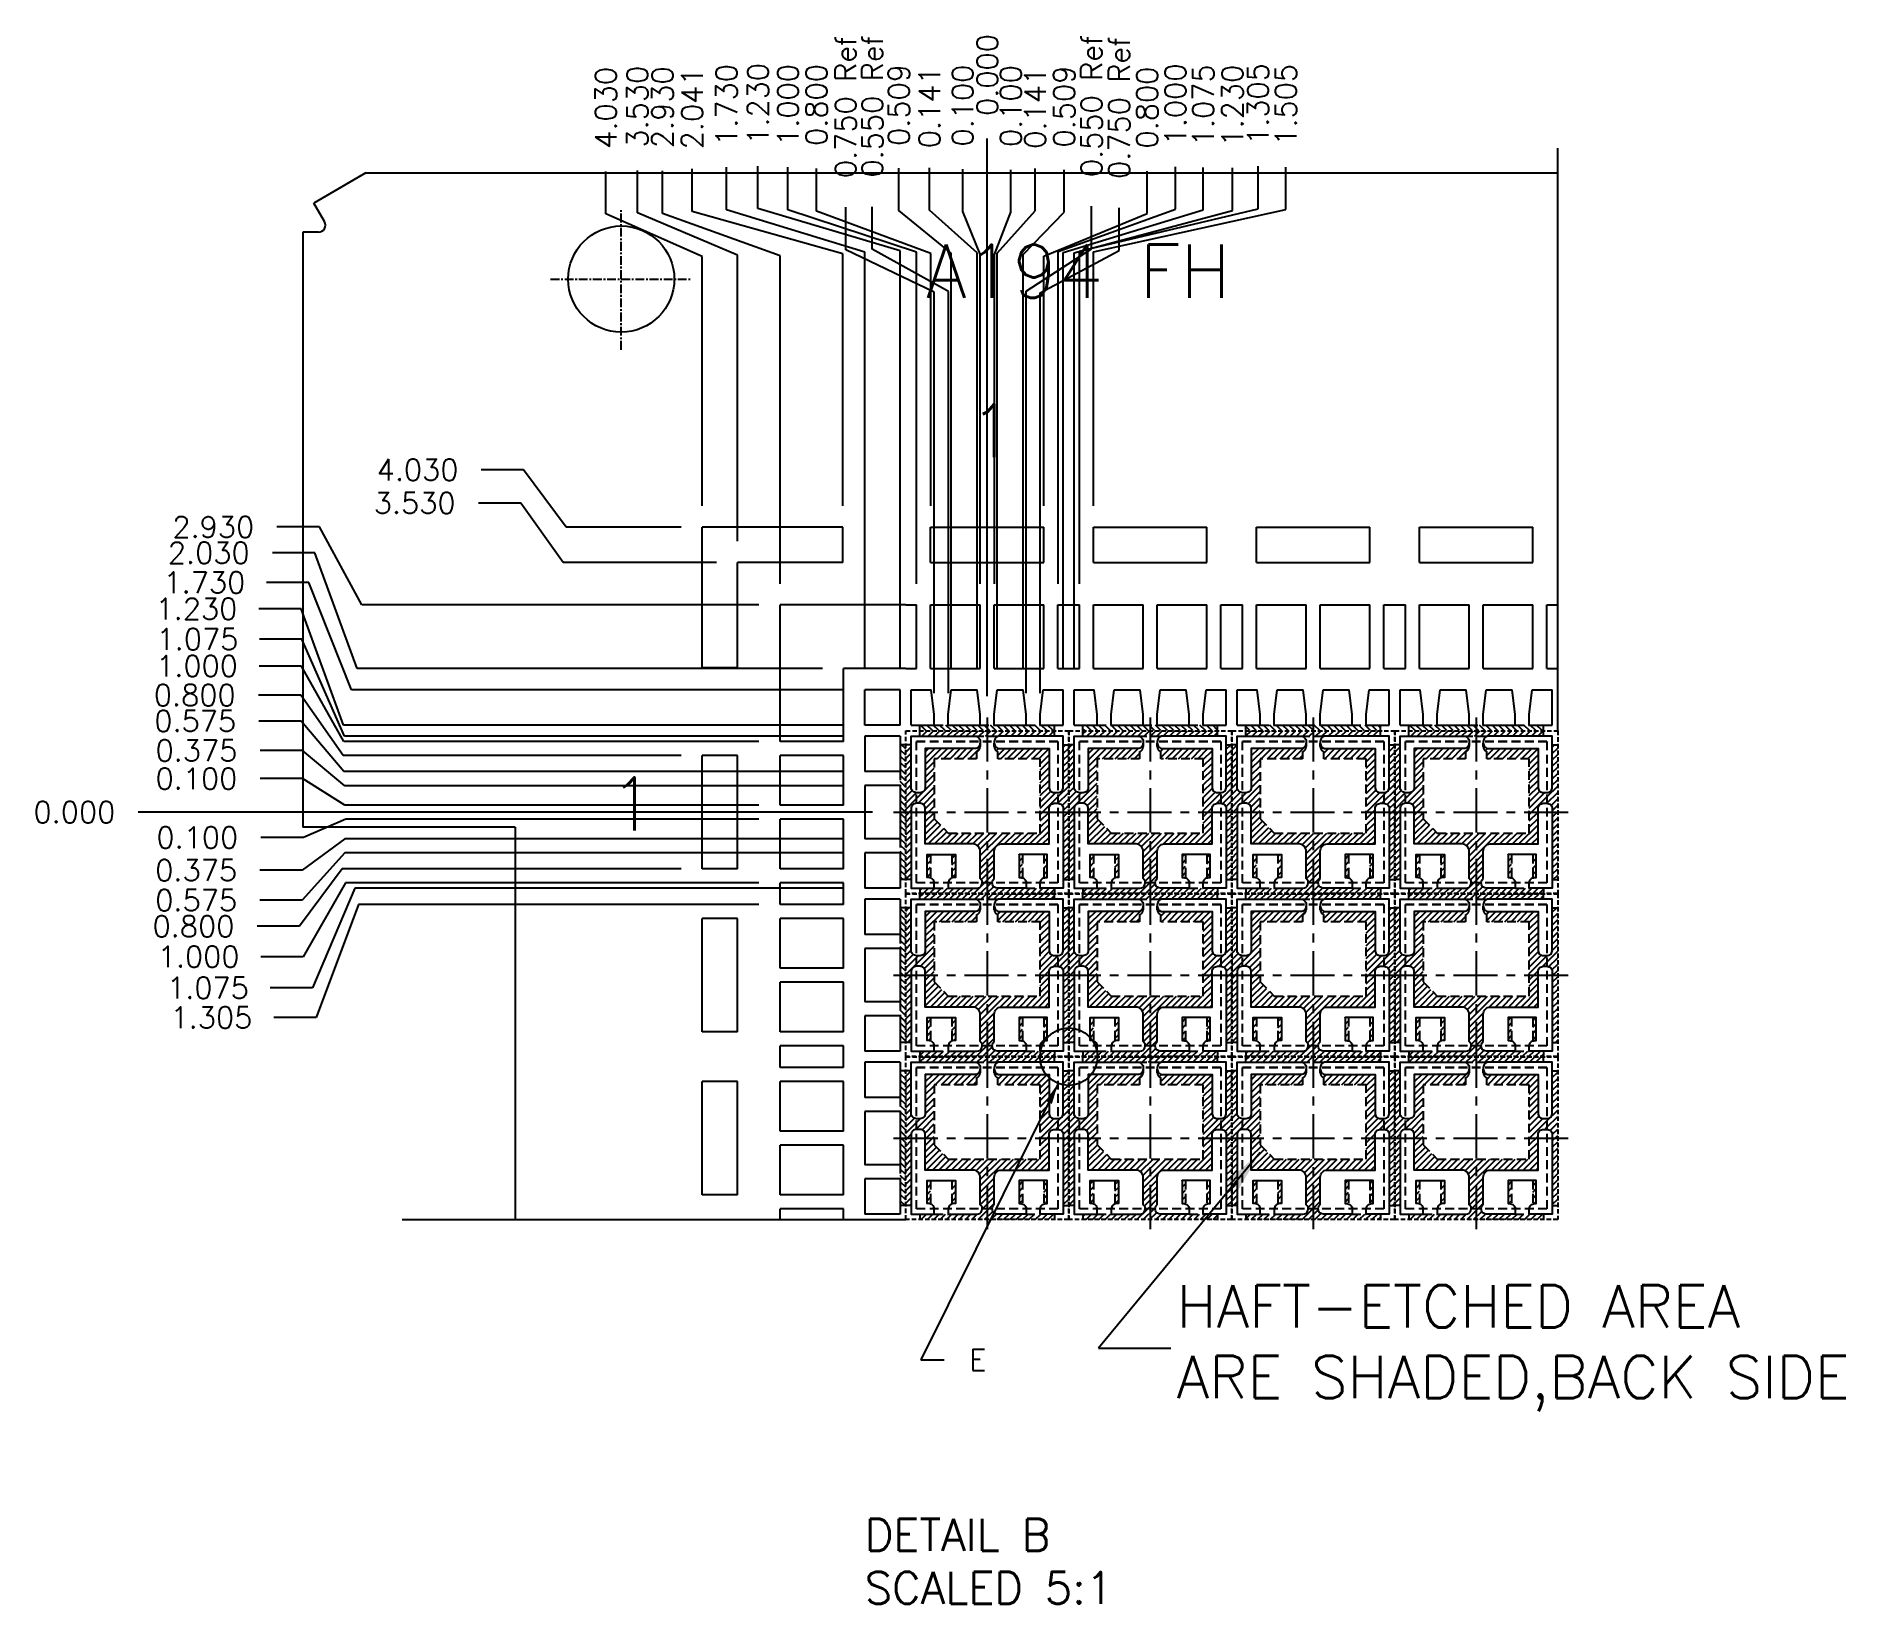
# Model space of a CAD drawing. Extents: x -230 to -102, y -69 to 42.
import ezdxf

# ---------------------------------------------------------------- set-up
doc = ezdxf.new("R2010")
doc.units = 0
doc.header["$LTSCALE"] = 0.5
for name, pattern in [('CENTER', [2, 1.25, -0.25, 0.25, -0.25]), ('HIDDEN', [0.375, 0.25, -0.125]), ('HIDDEN2', [0.1875, 0.125, -0.0625])]:
    doc.linetypes.add(name, pattern=pattern)
for name, color, linetype in [('B', 5, 'Continuous'), ('C', 1, 'CENTER'), ('C-L', 6, 'HIDDEN'), ('DIM', 7, 'Continuous'), ('H', 4, 'HIDDEN'), ('hatch', 7, 'CENTER'), ('HATCH O-L', 7, 'HIDDEN2'), ('NOTES', 7, 'Continuous')]:
    doc.layers.add(name, color=color, linetype=linetype)
doc.styles.get("Standard").update_dxf_attribs({"font": 'ROMANS.SHX'})
doc.dimstyles.new('DIM 10', dxfattribs={"dimtxt": 3, "dimasz": 3, "dimexe": 0.625, "dimexo": 0.3125, "dimgap": 0.4, "dimtad": 0, "dimdec": 3, "dimlfac": 0.1, "dimzin": 1, "dimdsep": 46, "dimtxsty": 'STANDARD', "dimcen": 1.25, "dimclrd": 256, "dimclre": 256, "dimadec": 0, "dimazin": 2, "dimtfac": 1, "dimtdec": 3, "dimtmove": 0, "dimatfit": 3, "dimfxl": 1, "dimarcsym": 0})
doc.dimstyles.new('DIM 5', dxfattribs={"dimtxt": 1.5, "dimasz": 1.5, "dimexe": 1.5, "dimexo": 1.5, "dimgap": 1.5, "dimtad": 0, "dimtih": 1, "dimtoh": 1, "dimdec": 3, "dimlfac": 0.2, "dimzin": 1, "dimdsep": 46, "dimtxsty": 'STANDARD', "dimcen": 1.5, "dimclrd": 256, "dimclre": 256, "dimclrt": 256, "dimadec": 0, "dimazin": 2, "dimtfac": 1, "dimtdec": 3, "dimtmove": 0, "dimatfit": 3, "dimfxl": 1, "dimarcsym": 0})

msp = doc.modelspace()

# ---------------------------------------------------------------- texts
at = {"layer": 'DIM', "attachment_point": 4}
for s, insert, char_height in [('HAFT-ETCHED AREA \\PARE SHADED,BACK SIDE', (-149.5732, -50.5485), 3), ('E', (-164.2343, -51.377), 1.5)]:
    msp.add_mtext(s, dxfattribs=dict(at, insert=insert, char_height=char_height))
at = {"layer": 'DIM', "insert": (-171.6132, -62.6247), "char_height": 1.5, "attachment_point": 1}
msp.add_mtext_dynamic_manual_height_columns('{\\H1.5x;DETAIL B\\PSCALED 5:1}^I', width=99.527163, gutter_width=1, heights=[0], dxfattribs=at)
at = {"layer": 'NOTES', "char_height": 3.75, "attachment_point": 1}
for s, insert in [('A194 FH', (-167.2988, 27.4584)), ('1', (-164.2311, 16.179)), ('1', (-189.6746, -10.2034))]:
    msp.add_mtext_dynamic_manual_height_columns(s, width=46.888152, gutter_width=1, heights=[0], dxfattribs=dict(at, insert=insert))

# ---------------------------------------------------------------- blocks, each defined once
blk = doc.blocks.new('2X2_3L QFN')
at = {"layer": 'hatch'}
h = blk.add_hatch(dxfattribs=at)
h.set_pattern_fill('ANSI31', color=256, scale=0.02)
h.paths.add_polyline_path([(0.175, 1.075), (0.952, 1.075), (0.952, 1.152), (-0.952, 1.152), (-0.952, 1.075), (-0.175, 1.075)])
h = blk.add_hatch(dxfattribs=at)
h.set_pattern_fill('ANSI31', color=256, scale=0.02)
h.paths.add_polyline_path([(-1, 0.275, -0.414214), (-1.075, 0.35), (-1.075, 0.952), (-1.152, 0.952), (-1.152, -0.952), (-1.075, -0.952), (-1.075, 0.05, -0.414214), (-1, 0.125)])
h.paths.add_polyline_path([(1.152, 0.952), (1.075, 0.952), (1.075, 0.352, -0.414214), (1, 0.277), (1, 0.125, -0.414214), (1.075, 0.05), (1.075, -0.952), (1.152, -0.952)])
h = blk.add_hatch(dxfattribs=at)
h.set_pattern_fill('ANSI31', color=256, scale=0.02)
h.paths.add_polyline_path([(0.2, -0.45), (0.875, -0.45), (0.875, 0.05, -0.414214), (0.95, 0.125), (1, 0.125), (1, 0.277), (0.95, 0.277, -0.414214), (0.875, 0.352), (0.875, 0.382), (0.875, 0.9), (0.175, 0.9, -0.414214), (0.1, 0.975), (0.1, 0.95), (0.1, 0.926, 0.317837), (0.15, 0.855), (0.15, 0.755), (0.75, 0.755), (0.75, -0.295), (-0.55, -0.295), (-0.75, -0.095), (-0.75, 0.755), (-0.15, 0.755), (-0.15, 0.855, 0.317837), (-0.1, 0.926), (-0.1, 0.95), (-0.1, 0.975, -0.414214), (-0.175, 0.9), (-0.875, 0.9), (-0.875, 0.35, -0.414214), (-0.95, 0.275), (-1, 0.275), (-1, 0.125), (-0.95, 0.125, -0.414214), (-0.875, 0.05), (-0.875, -0.45), (-0.2, -0.45, -0.414214), (-0.1, -0.55), (-0.1, -0.94, -0.236068), (-0.07, -1), (0.07, -1, -0.236068), (0.1, -0.94), (0.1, -0.55, -0.414214)])
h = blk.add_hatch(dxfattribs=at)
h.set_pattern_fill('ANSI31', color=256, scale=0.02)
h.paths.add_polyline_path([(-0.8, -0.6), (-0.85, -0.6), (-0.85, -0.925), (-0.825, -0.925, -0.085164), (-0.8, -0.929)])
h.paths.add_polyline_path([(-0.45, -0.6), (-0.5, -0.6), (-0.5, -0.929, -0.085164), (-0.475, -0.925), (-0.45, -0.925)])
h.paths.add_polyline_path([(0.5, -0.6), (0.45, -0.6), (0.45, -0.925), (0.475, -0.925, -0.085164), (0.5, -0.929)])
h.paths.add_polyline_path([(0.85, -0.6), (0.8, -0.6), (0.8, -0.929, -0.085164), (0.825, -0.925), (0.85, -0.925)])
h = blk.add_hatch(dxfattribs=at)
h.set_pattern_fill('ANSI31', color=256, scale=0.02)
h.paths.add_polyline_path([(0.07, -1), (-0.07, -1, -0.40487), (-0.143, -1.075), (0.143, -1.075, -0.40487)])
h.paths.add_polyline_path([(0.952, -1.075), (0.75, -1.075), (0.55, -1.075), (0.55, -1.075), (0.145, -1.075, -0.008002), (0.143, -1.075), (-0.143, -1.075, -0.008002), (-0.145, -1.075), (-0.55, -1.075), (-0.75, -1.075), (-0.75, -1.075), (-0.952, -1.075), (-0.952, -1.152), (0.952, -1.152)])
at = {"layer": 'B'}
blk.add_line((0.45, -0.925), (0.475, -0.925), dxfattribs=at)
for points in [[(-0.175, 0.9), (-0.875, 0.9), (-0.875, 0.35, -0.414214), (-0.95, 0.275), (-1, 0.275, -0.414214), (-1.075, 0.35), (-1.075, 1.075), (-0.175, 1.075, -0.414214), (-0.1, 1), (-0.1, 0.975, -0.414214)], [(1, 0.277, 0.414214), (1.075, 0.352), (1.075, 1.075), (0.175, 1.075, 0.414214), (0.1, 1), (0.1, 0.975, 0.414214), (0.175, 0.9), (0.875, 0.9), (0.875, 0.382), (0.875, 0.352, 0.414214), (0.95, 0.277)], [(-0.1, -0.55, 0.414214), (-0.2, -0.45), (-0.875, -0.45), (-0.875, 0.05, 0.414214), (-0.95, 0.125), (-1, 0.125, 0.414214), (-1.075, 0.05), (-1.075, -1.075), (-0.75, -1.075), (-0.75, -1, 0.414214), (-0.825, -0.925), (-0.85, -0.925), (-0.85, -0.6), (-0.45, -0.6), (-0.45, -0.925), (-0.475, -0.925, 0.414214), (-0.55, -1), (-0.55, -1.075), (-0.145, -1.075, 0.720759), (-0.1, -0.94)], [(0.1, -0.94), (0.1, -0.55, -0.414214), (0.2, -0.45), (0.875, -0.45), (0.875, 0.05, -0.414214), (0.95, 0.125), (1, 0.125, -0.414214), (1.075, 0.05), (1.075, -1.075), (0.75, -1.075), (0.75, -1, -0.414214), (0.825, -0.925), (0.85, -0.925), (0.85, -0.6), (0.45, -0.6), (0.45, -0.925), (0.475, -0.925, -0.414214), (0.55, -1), (0.55, -1.075), (0.145, -1.075, -0.720759)]]:
    blk.add_lwpolyline(points, format="xyb", close=True, dxfattribs=at)
at = {"layer": 'C'}
for p, q in [((0, 1.339), (0, -1.36)), ((-1.323, 0), (1.397, 0))]:
    blk.add_line(p, q, dxfattribs=at)
at = {"layer": 'C-L'}
blk.add_line((1, 1), (-1, 1), dxfattribs=at)
blk.add_lwpolyline([(-1, 1), (1, 1), (1, -1), (-1, -1)], close=True, dxfattribs=at)
at = {"layer": 'H'}
for p, q in [((-0.952, 1.075), (-0.952, 1.152)), ((-0.175, 1.075), (0.175, 1.075)), ((0.952, 1.075), (0.952, 1.152)), ((-1.075, 0.952), (-1.152, 0.952)), ((-0.15, 0.855), (-0.15, 0.855)), ((-0.1, 0.95), (-0.1, 0.975)), ((0.1, 0.95), (0.1, 0.975)), ((0.15, 0.855), (0.15, 0.855)), ((1.075, 0.952), (1.152, 0.952)), ((-0.8, -0.6), (-0.8, -0.929)), ((-0.5, -0.6), (-0.5, -0.929)), ((0.5, -0.6), (0.5, -0.929)), ((0.8, -0.6), (0.8, -0.929)), ((-1.075, -0.952), (-1.152, -0.952)), ((1.075, -0.952), (1.152, -0.952)), ((-0.952, -1.075), (-0.952, -1.152)), ((-0.75, -1.075), (-0.55, -1.075)), ((0.55, -1.075), (0.75, -1.075)), ((0.952, -1.075), (0.952, -1.152))]:
    blk.add_line(p, q, dxfattribs=at)
blk.add_lwpolyline([(-0.1, 0.95), (-0.1, 0.926, -0.317837), (-0.15, 0.855), (-0.15, 0.755), (-0.75, 0.755), (-0.75, -0.095), (-0.55, -0.295), (0.75, -0.295), (0.75, 0.755), (0.15, 0.755), (0.15, 0.855, -0.317837), (0.1, 0.926), (0.1, 0.95)], format="xyb", dxfattribs=at)
at = {"layer": 'HATCH O-L'}
blk.add_lwpolyline([(-1.152, -1.152), (-1.152, 1.152), (1.152, 1.152), (1.152, -1.152)], close=True, dxfattribs=at)
blk = doc.blocks.new('H-SUPPORT')
at = {"layer": 'hatch'}
h = blk.add_hatch(dxfattribs=at)
h.set_pattern_fill('ANSI31', color=256, scale=0.02)
h.set_pattern_definition([(45, (536.18558, 348.402293), (-0.0449012806, 0.0449012806), [])])
h.paths.add_polyline_path([(1.752, 2.377), (-0.152, 2.377), (-0.152, 2.3), (1.752, 2.3)])
at = {"layer": 'B'}
for p, q in [((-0.275, 2.3), (0.05, 2.3)), ((-0.275, 2.3), (-0.275, 1.8)), ((0.05, 2.15), (0.009, 1.8)), ((0.05, 2.3), (0.05, 2.15)), ((0.25, 2.3), (0.7, 2.3)), ((0.25, 2.3), (0.25, 2.15)), ((0.25, 2.15), (0.291, 1.8)), ((0.7, 2.15), (0.659, 1.8)), ((0.7, 2.3), (0.7, 2.15)), ((0.9, 2.3), (1.35, 2.3)), ((0.9, 2.3), (0.9, 2.15)), ((0.9, 2.15), (0.941, 1.8)), ((1.35, 2.15), (1.309, 1.8)), ((1.35, 2.3), (1.35, 2.15)), ((1.55, 2.3), (1.875, 2.3)), ((1.55, 2.3), (1.55, 2.15)), ((1.55, 2.15), (1.591, 1.8)), ((1.875, 2.3), (1.875, 1.8)), ((-0.275, 1.8), (0.009, 1.8)), ((0.291, 1.8), (0.659, 1.8)), ((0.941, 1.8), (1.309, 1.8)), ((1.591, 1.8), (1.875, 1.8)), ((-0.352, 1.5), (-0.2, 1.5)), ((-0.2, 1.5), (-0.2, 0.6)), ((0, 1.5), (0.7, 1.5)), ((0, 1.5), (0, 0.6)), ((0.7, 1.5), (0.7, 0.6)), ((0.9, 1.5), (1.6, 1.5)), ((0.9, 1.5), (0.9, 0.6)), ((1.6, 1.5), (1.6, 0.6)), ((1.8, 1.5), (1.8, 0.6)), ((1.8, 1.5), (1.952, 1.5)), ((-0.352, 0.6), (-0.2, 0.6)), ((0, 0.6), (0.7, 0.6)), ((0.9, 0.6), (1.6, 0.6)), ((1.8, 0.6), (1.952, 0.6)), ((0, 0), (0, -0.5)), ((0, 0), (1.6, 0)), ((1.6, 0), (1.6, -0.5)), ((0, -0.5), (1.6, -0.5))]:
    blk.add_line(p, q, dxfattribs=at)
at = {"layer": 'H'}
for p, q in [((-0.152, 2.377), (-0.152, 2.3)), ((1.752, 2.377), (1.752, 2.3)), ((0.05, 2.3), (0.25, 2.3)), ((0.7, 2.3), (0.9, 2.3)), ((1.35, 2.3), (1.55, 2.3))]:
    blk.add_line(p, q, dxfattribs=at)
blk = doc.blocks.new('V-SUPPORT')
at = {"layer": 'hatch'}
h = blk.add_hatch(dxfattribs=at)
h.set_pattern_fill('ANSI31', color=256, scale=0.02)
h.set_pattern_definition([(45, (484.95498, 344.772493), (-0.0449012806, 0.0449012806), [])])
h.paths.add_polyline_path([(-0.8, 0.8524), (-0.8774, 0.8524), (-0.8774, -1.0524), (-0.8, -1.0524)])
at = {"layer": 'B'}
for p, q in [((0, 0.9), (0, 1.0524)), ((0.9, 0.9), (0.9, 1.0524)), ((-0.8, 0.975), (-0.3, 0.975)), ((-0.8, 0.975), (-0.8, 0.475)), ((-0.3, 0.975), (-0.3, 0.475)), ((0, 0.9), (0.9, 0.9)), ((0, 0), (0, 0.7)), ((0, 0.7), (0.9, 0.7)), ((0.9, 0), (0.9, 0.7)), ((1.5, -0.9), (1.5, 0.7)), ((1.5, 0.7), (2, 0.7)), ((2, -0.9), (2, 0.7)), ((-0.8, 0.475), (-0.3, 0.475)), ((-0.8, 0.275), (-0.3, 0.275)), ((-0.8, 0.275), (-0.8, -0.475)), ((-0.3, 0.275), (-0.3, -0.475)), ((0, 0), (0.9, 0)), ((0, -0.9), (0, -0.2)), ((0, -0.2), (0.9, -0.2)), ((0.9, -0.9), (0.9, -0.2)), ((-0.8, -0.475), (-0.3, -0.475)), ((-0.8, -0.675), (-0.8, -1.175)), ((-0.8, -0.675), (-0.3, -0.675)), ((-0.3, -0.675), (-0.3, -1.175)), ((0, -0.9), (0.9, -0.9)), ((1.5, -0.9), (2, -0.9)), ((-0.8, -1.175), (-0.3, -1.175)), ((0, -1.2524), (0, -1.1)), ((0, -1.1), (0.9, -1.1)), ((0.9, -1.2524), (0.9, -1.1))]:
    blk.add_line(p, q, dxfattribs=at)
at = {"layer": 'H'}
for p, q in [((-0.8774, 0.8524), (-0.8, 0.8524)), ((-0.8, 0.475), (-0.8, 0.275)), ((-0.8, -0.475), (-0.8, -0.675)), ((-0.8774, -1.0524), (-0.8, -1.0524))]:
    blk.add_line(p, q, dxfattribs=at)
blk = doc.blocks.new('*D34')
at = {"layer": 'Defpoints', "color": 0, "transparency": 16777216}
for p in [(559.05, -765.54), (559.05, -806.46), (559.05, -813.15)]:
    blk.add_point(p, dxfattribs=at)
at = {"layer": 'DIM', "lineweight": -2, "transparency": 16777216}
blk.add_line((559.05, -804.96), (559.05, -765.54), dxfattribs=at)
at = {"layer": 'DIM', "transparency": 16777216, "insert": (559.05, -761.04), "char_height": 1.5, "attachment_point": 5, "rotation": 90}
blk.add_mtext('0.000', dxfattribs=at)
blk = doc.blocks.new('*D35')
at = {"layer": 'Defpoints', "color": 0, "transparency": 16777216}
for p in [(499.01, -813.15), (552.43, -813.15), (559.05, -813.15)]:
    blk.add_point(p, dxfattribs=at)
at = {"layer": 'DIM', "lineweight": -2, "transparency": 16777216}
blk.add_line((550.93, -813.15), (499.01, -813.15), dxfattribs=at)
at = {"layer": 'DIM', "transparency": 16777216, "insert": (494.51, -813.15), "char_height": 1.5, "attachment_point": 5}
blk.add_mtext('0.000', dxfattribs=at)
blk = doc.blocks.new('*D36')
at = {"layer": 'Defpoints', "color": 0, "transparency": 16777216}
for p in [(507.64, -810.78), (544.4, -812.65), (559.05, -813.15)]:
    blk.add_point(p, dxfattribs=at)
at = {"layer": 'DIM', "lineweight": -2, "transparency": 16777216}
for p, q in [((510.64, -810.78), (507.64, -810.78)), ((513.64, -812.65), (510.64, -810.78)), ((542.9, -812.65), (513.64, -812.65))]:
    blk.add_line(p, q, dxfattribs=at)
at = {"layer": 'DIM', "transparency": 16777216, "insert": (503.14, -810.78), "char_height": 1.5, "attachment_point": 5}
blk.add_mtext('0.100', dxfattribs=at)
blk = doc.blocks.new('*D37')
at = {"layer": 'Defpoints', "color": 0, "transparency": 16777216}
for p in [(507.64, -808.79), (550.4, -811.28), (559.05, -813.15)]:
    blk.add_point(p, dxfattribs=at)
at = {"layer": 'DIM', "lineweight": -2, "transparency": 16777216}
for p, q in [((510.64, -808.79), (507.64, -808.79)), ((513.64, -811.28), (510.64, -808.79)), ((548.9, -811.28), (513.64, -811.28))]:
    blk.add_line(p, q, dxfattribs=at)
at = {"layer": 'DIM', "transparency": 16777216, "insert": (503.14, -808.79), "char_height": 1.5, "attachment_point": 5}
blk.add_mtext('0.375', dxfattribs=at)
blk = doc.blocks.new('*D38')
at = {"layer": 'Defpoints', "color": 0, "transparency": 16777216}
for p in [(507.55, -806.71), (550.4, -810.28), (559.05, -813.15)]:
    blk.add_point(p, dxfattribs=at)
at = {"layer": 'DIM', "lineweight": -2, "transparency": 16777216}
for p, q in [((510.55, -806.71), (507.55, -806.71)), ((513.55, -810.28), (510.55, -806.71)), ((548.9, -810.28), (513.55, -810.28))]:
    blk.add_line(p, q, dxfattribs=at)
at = {"layer": 'DIM', "transparency": 16777216, "insert": (503.05, -806.71), "char_height": 1.5, "attachment_point": 5}
blk.add_mtext('0.575', dxfattribs=at)
blk = doc.blocks.new('*D39')
at = {"layer": 'Defpoints', "color": 0, "transparency": 16777216}
for p in [(507.52, -804.88), (538.9, -809.15), (559.05, -813.15)]:
    blk.add_point(p, dxfattribs=at)
at = {"layer": 'DIM', "lineweight": -2, "transparency": 16777216}
for p, q in [((510.52, -804.88), (507.52, -804.88)), ((513.52, -809.15), (510.52, -804.88)), ((537.4, -809.15), (513.52, -809.15))]:
    blk.add_line(p, q, dxfattribs=at)
at = {"layer": 'DIM', "transparency": 16777216, "insert": (503.02, -804.88), "char_height": 1.5, "attachment_point": 5}
blk.add_mtext('0.800', dxfattribs=at)
blk = doc.blocks.new('*D40')
at = {"layer": 'Defpoints', "color": 0, "transparency": 16777216}
for p in [(507.57, -802.82), (544.4, -808.15), (559.05, -813.15)]:
    blk.add_point(p, dxfattribs=at)
at = {"layer": 'DIM', "lineweight": -2, "transparency": 16777216}
for p, q in [((510.57, -802.82), (507.57, -802.82)), ((513.57, -808.15), (510.57, -802.82)), ((542.9, -808.15), (513.57, -808.15))]:
    blk.add_line(p, q, dxfattribs=at)
at = {"layer": 'DIM', "transparency": 16777216, "insert": (503.18, -802.82), "char_height": 1.5, "attachment_point": 5}
blk.add_mtext('1.000', dxfattribs=at)
blk = doc.blocks.new('*D17')
at = {"layer": 'Defpoints', "color": 0, "transparency": 16777216}
for p in [(507.6, -800.92), (550.4, -807.78), (559.05, -813.15)]:
    blk.add_point(p, dxfattribs=at)
at = {"layer": 'DIM', "lineweight": -2, "transparency": 16777216}
for p, q in [((510.6, -800.92), (507.6, -800.92)), ((513.6, -807.78), (510.6, -800.92)), ((548.9, -807.78), (513.6, -807.78))]:
    blk.add_line(p, q, dxfattribs=at)
at = {"layer": 'DIM', "transparency": 16777216, "insert": (503.21, -800.92), "char_height": 1.5, "attachment_point": 5}
blk.add_mtext('1.075', dxfattribs=at)
blk = doc.blocks.new('*D18')
at = {"layer": 'Defpoints', "color": 0, "transparency": 16777216}
for p in [(507.54, -798.78), (550.4, -807), (559.05, -813.15)]:
    blk.add_point(p, dxfattribs=at)
at = {"layer": 'DIM', "lineweight": -2, "transparency": 16777216}
for p, q in [((510.54, -798.78), (507.54, -798.78)), ((513.54, -807), (510.54, -798.78)), ((548.9, -807), (513.54, -807))]:
    blk.add_line(p, q, dxfattribs=at)
at = {"layer": 'DIM', "transparency": 16777216, "insert": (503.14, -798.78), "char_height": 1.5, "attachment_point": 5}
blk.add_mtext('1.230', dxfattribs=at)
blk = doc.blocks.new('*D19')
at = {"layer": 'Defpoints', "color": 0, "transparency": 16777216}
for p in [(508.09, -796.91), (550.4, -804.5), (559.05, -813.15)]:
    blk.add_point(p, dxfattribs=at)
at = {"layer": 'DIM', "lineweight": -2, "transparency": 16777216}
for p, q in [((511.09, -796.91), (508.09, -796.91)), ((514.09, -804.5), (511.09, -796.91)), ((548.9, -804.5), (514.09, -804.5))]:
    blk.add_line(p, q, dxfattribs=at)
at = {"layer": 'DIM', "transparency": 16777216, "insert": (503.7, -796.91), "char_height": 1.5, "attachment_point": 5}
blk.add_mtext('1.730', dxfattribs=at)
blk = doc.blocks.new('*D20')
at = {"layer": 'Defpoints', "color": 0, "transparency": 16777216}
for p in [(508.51, -794.82), (548.9, -803), (559.05, -813.15)]:
    blk.add_point(p, dxfattribs=at)
at = {"layer": 'DIM', "lineweight": -2, "transparency": 16777216}
for p, q in [((511.51, -794.82), (508.51, -794.82)), ((514.51, -803), (511.51, -794.82)), ((547.4, -803), (514.51, -803))]:
    blk.add_line(p, q, dxfattribs=at)
at = {"layer": 'DIM', "transparency": 16777216, "insert": (504.01, -794.82), "char_height": 1.5, "attachment_point": 5}
blk.add_mtext('2.030', dxfattribs=at)
blk = doc.blocks.new('*D21')
at = {"layer": 'Defpoints', "color": 0, "transparency": 16777216}
for p in [(508.83, -792.99), (544.4, -798.5), (559.05, -813.15)]:
    blk.add_point(p, dxfattribs=at)
at = {"layer": 'DIM', "lineweight": -2, "transparency": 16777216}
for p, q in [((511.83, -792.99), (508.83, -792.99)), ((514.83, -798.5), (511.83, -792.99)), ((542.9, -798.5), (514.83, -798.5))]:
    blk.add_line(p, q, dxfattribs=at)
at = {"layer": 'DIM', "transparency": 16777216, "insert": (504.33, -792.99), "char_height": 1.5, "attachment_point": 5}
blk.add_mtext('2.930', dxfattribs=at)
blk = doc.blocks.new('*D22')
at = {"layer": 'Defpoints', "color": 0, "transparency": 16777216}
for p in [(523.07, -791.3), (541.4, -795.5), (559.05, -813.15)]:
    blk.add_point(p, dxfattribs=at)
at = {"layer": 'DIM', "lineweight": -2, "transparency": 16777216}
for p, q in [((526.07, -791.3), (523.07, -791.3)), ((529.07, -795.5), (526.07, -791.3)), ((539.9, -795.5), (529.07, -795.5))]:
    blk.add_line(p, q, dxfattribs=at)
at = {"layer": 'DIM', "transparency": 16777216, "insert": (518.57, -791.3), "char_height": 1.5, "attachment_point": 5}
blk.add_mtext('3.530', dxfattribs=at)
blk = doc.blocks.new('*D23')
at = {"layer": 'Defpoints', "color": 0, "transparency": 16777216}
for p in [(523.27, -788.95), (538.9, -793), (559.05, -813.15)]:
    blk.add_point(p, dxfattribs=at)
at = {"layer": 'DIM', "lineweight": -2, "transparency": 16777216}
for p, q in [((526.27, -788.95), (523.27, -788.95)), ((529.27, -793), (526.27, -788.95)), ((537.4, -793), (529.27, -793))]:
    blk.add_line(p, q, dxfattribs=at)
at = {"layer": 'DIM', "transparency": 16777216, "insert": (518.77, -788.95), "char_height": 1.5, "attachment_point": 5}
blk.add_mtext('4.030', dxfattribs=at)
blk = doc.blocks.new('*D41')
at = {"layer": 'Defpoints', "color": 0, "transparency": 16777216}
for p in [(544.4, -813.65), (559.05, -813.15), (507.7, -814.94)]:
    blk.add_point(p, dxfattribs=at)
at = {"layer": 'DIM', "lineweight": -2, "transparency": 16777216}
for p, q in [((513.7, -813.65), (510.7, -814.94)), ((542.9, -813.65), (513.7, -813.65)), ((510.7, -814.94), (507.7, -814.94))]:
    blk.add_line(p, q, dxfattribs=at)
at = {"layer": 'DIM', "transparency": 16777216, "insert": (503.2, -814.94), "char_height": 1.5, "attachment_point": 5}
blk.add_mtext('0.100', dxfattribs=at)
blk = doc.blocks.new('*D42')
at = {"layer": 'Defpoints', "color": 0, "transparency": 16777216}
for p in [(559.05, -813.15), (550.4, -815.03), (507.62, -817.26)]:
    blk.add_point(p, dxfattribs=at)
at = {"layer": 'DIM', "lineweight": -2, "transparency": 16777216}
for p, q in [((513.62, -815.03), (510.62, -817.26)), ((548.9, -815.03), (513.62, -815.03)), ((510.62, -817.26), (507.62, -817.26))]:
    blk.add_line(p, q, dxfattribs=at)
at = {"layer": 'DIM', "transparency": 16777216, "insert": (503.12, -817.26), "char_height": 1.5, "attachment_point": 5}
blk.add_mtext('0.375', dxfattribs=at)
blk = doc.blocks.new('*D43')
at = {"layer": 'Defpoints', "color": 0, "transparency": 16777216}
for p in [(559.05, -813.15), (550.4, -816.03), (507.62, -819.38)]:
    blk.add_point(p, dxfattribs=at)
at = {"layer": 'DIM', "lineweight": -2, "transparency": 16777216}
for p, q in [((513.62, -816.03), (510.62, -819.38)), ((548.9, -816.03), (513.62, -816.03)), ((510.62, -819.38), (507.62, -819.38))]:
    blk.add_line(p, q, dxfattribs=at)
at = {"layer": 'DIM', "transparency": 16777216, "insert": (503.12, -819.38), "char_height": 1.5, "attachment_point": 5}
blk.add_mtext('0.575', dxfattribs=at)
blk = doc.blocks.new('*D44')
at = {"layer": 'Defpoints', "color": 0, "transparency": 16777216}
for p in [(559.05, -813.15), (538.9, -817.15), (507.43, -821.22)]:
    blk.add_point(p, dxfattribs=at)
at = {"layer": 'DIM', "lineweight": -2, "transparency": 16777216}
for p, q in [((513.43, -817.15), (510.43, -821.22)), ((537.4, -817.15), (513.43, -817.15)), ((510.43, -821.22), (507.43, -821.22))]:
    blk.add_line(p, q, dxfattribs=at)
at = {"layer": 'DIM', "transparency": 16777216, "insert": (502.93, -821.22), "char_height": 1.5, "attachment_point": 5}
blk.add_mtext('0.800', dxfattribs=at)
blk = doc.blocks.new('*D45')
at = {"layer": 'Defpoints', "color": 0, "transparency": 16777216}
for p in [(559.05, -813.15), (544.4, -818.15), (507.68, -823.37)]:
    blk.add_point(p, dxfattribs=at)
at = {"layer": 'DIM', "lineweight": -2, "transparency": 16777216}
for p, q in [((513.68, -818.15), (510.68, -823.37)), ((542.9, -818.15), (513.68, -818.15)), ((510.68, -823.37), (507.68, -823.37))]:
    blk.add_line(p, q, dxfattribs=at)
at = {"layer": 'DIM', "transparency": 16777216, "insert": (503.29, -823.37), "char_height": 1.5, "attachment_point": 5}
blk.add_mtext('1.000', dxfattribs=at)
blk = doc.blocks.new('*D46')
at = {"layer": 'Defpoints', "color": 0, "transparency": 16777216}
for p in [(559.05, -813.15), (550.4, -818.53), (508.34, -825.57)]:
    blk.add_point(p, dxfattribs=at)
at = {"layer": 'DIM', "lineweight": -2, "transparency": 16777216}
for p, q in [((514.34, -818.53), (511.34, -825.57)), ((548.9, -818.53), (514.34, -818.53)), ((511.34, -825.57), (508.34, -825.57))]:
    blk.add_line(p, q, dxfattribs=at)
at = {"layer": 'DIM', "transparency": 16777216, "insert": (503.95, -825.57), "char_height": 1.5, "attachment_point": 5}
blk.add_mtext('1.075', dxfattribs=at)
blk = doc.blocks.new('*D47')
at = {"layer": 'Defpoints', "color": 0, "transparency": 16777216}
for p in [(559.05, -813.15), (544.4, -819.68), (508.6, -827.67)]:
    blk.add_point(p, dxfattribs=at)
at = {"layer": 'DIM', "lineweight": -2, "transparency": 16777216}
for p, q in [((514.6, -819.68), (511.6, -827.67)), ((542.9, -819.68), (514.6, -819.68)), ((511.6, -827.67), (508.6, -827.67))]:
    blk.add_line(p, q, dxfattribs=at)
at = {"layer": 'DIM', "transparency": 16777216, "insert": (504.2, -827.67), "char_height": 1.5, "attachment_point": 5}
blk.add_mtext('1.305', dxfattribs=at)
blk = doc.blocks.new('*D24')
at = {"layer": 'Defpoints', "color": 0, "transparency": 16777216}
for p in [(557.31, -767.7), (558.55, -798.5), (559.05, -813.15)]:
    blk.add_point(p, dxfattribs=at)
at = {"layer": 'DIM', "lineweight": -2, "transparency": 16777216}
for p, q in [((557.31, -770.7), (557.31, -767.7)), ((558.55, -773.7), (557.31, -770.7)), ((558.55, -797), (558.55, -773.7))]:
    blk.add_line(p, q, dxfattribs=at)
at = {"layer": 'DIM', "transparency": 16777216, "insert": (557.31, -763.2), "char_height": 1.5, "attachment_point": 5, "rotation": 90}
blk.add_mtext('0.100', dxfattribs=at)
blk = doc.blocks.new('*D25')
at = {"layer": 'Defpoints', "color": 0, "transparency": 16777216}
for p in [(552.8, -767.63), (556.5, -804.5), (559.05, -813.15)]:
    blk.add_point(p, dxfattribs=at)
at = {"layer": 'DIM', "lineweight": -2, "transparency": 16777216}
for p, q in [((552.8, -770.63), (552.8, -767.63)), ((556.5, -773.63), (552.8, -770.63)), ((556.5, -803), (556.5, -773.63))]:
    blk.add_line(p, q, dxfattribs=at)
at = {"layer": 'DIM', "transparency": 16777216, "insert": (552.8, -763.16), "char_height": 1.5, "attachment_point": 5, "rotation": 90}
blk.add_mtext('0.509', dxfattribs=at)
blk = doc.blocks.new('*D26')
at = {"layer": 'Defpoints', "color": 0, "transparency": 16777216}
for p in [(546.97, -767.66), (555.05, -793), (559.05, -813.15)]:
    blk.add_point(p, dxfattribs=at)
at = {"layer": 'DIM', "lineweight": -2, "transparency": 16777216}
for p, q in [((546.97, -770.66), (546.97, -767.66)), ((555.05, -773.66), (546.97, -770.66)), ((555.05, -791.5), (555.05, -773.66))]:
    blk.add_line(p, q, dxfattribs=at)
at = {"layer": 'DIM', "transparency": 16777216, "insert": (546.97, -763.16), "char_height": 1.5, "attachment_point": 5, "rotation": 90}
blk.add_mtext('0.800', dxfattribs=at)
blk = doc.blocks.new('*D27')
at = {"layer": 'Defpoints', "color": 0, "transparency": 16777216}
for p in [(544.96, -767.56), (554.05, -798.5), (559.05, -813.15)]:
    blk.add_point(p, dxfattribs=at)
at = {"layer": 'DIM', "lineweight": -2, "transparency": 16777216}
for p, q in [((544.96, -770.56), (544.96, -767.56)), ((554.05, -773.56), (544.96, -770.56)), ((554.05, -797), (554.05, -773.56))]:
    blk.add_line(p, q, dxfattribs=at)
at = {"layer": 'DIM', "transparency": 16777216, "insert": (544.96, -763.16), "char_height": 1.5, "attachment_point": 5, "rotation": 90}
blk.add_mtext('1.000', dxfattribs=at)
blk = doc.blocks.new('*D28')
at = {"layer": 'Defpoints', "color": 0, "transparency": 16777216}
for p in [(542.84, -767.48), (552.9, -804.5), (559.05, -813.15)]:
    blk.add_point(p, dxfattribs=at)
at = {"layer": 'DIM', "lineweight": -2, "transparency": 16777216}
for p, q in [((542.84, -770.48), (542.84, -767.48)), ((552.9, -773.48), (542.84, -770.48)), ((552.9, -803), (552.9, -773.48))]:
    blk.add_line(p, q, dxfattribs=at)
at = {"layer": 'DIM', "transparency": 16777216, "insert": (542.84, -763.08), "char_height": 1.5, "attachment_point": 5, "rotation": 90}
blk.add_mtext('1.230', dxfattribs=at)
blk = doc.blocks.new('*D29')
at = {"layer": 'Defpoints', "color": 0, "transparency": 16777216}
for p in [(540.61, -767.56), (550.4, -804.5), (559.05, -813.15)]:
    blk.add_point(p, dxfattribs=at)
at = {"layer": 'DIM', "lineweight": -2, "transparency": 16777216}
for p, q in [((540.61, -770.56), (540.61, -767.56)), ((550.4, -773.56), (540.61, -770.56)), ((550.4, -803), (550.4, -773.56))]:
    blk.add_line(p, q, dxfattribs=at)
at = {"layer": 'DIM', "transparency": 16777216, "insert": (540.61, -763.16), "char_height": 1.5, "attachment_point": 5, "rotation": 90}
blk.add_mtext('1.730', dxfattribs=at)
blk = doc.blocks.new('*D30')
at = {"layer": 'Defpoints', "color": 0, "transparency": 16777216}
for p in [(538.19, -767.68), (548.84, -793), (559.05, -813.15)]:
    blk.add_point(p, dxfattribs=at)
at = {"layer": 'DIM', "lineweight": -2, "transparency": 16777216}
for p, q in [((538.19, -770.68), (538.19, -767.68)), ((548.84, -773.68), (538.19, -770.68)), ((548.84, -791.5), (548.84, -773.68))]:
    blk.add_line(p, q, dxfattribs=at)
at = {"layer": 'DIM', "transparency": 16777216, "insert": (538.19, -763.4), "char_height": 1.5, "attachment_point": 5, "rotation": 90}
blk.add_mtext('2.041', dxfattribs=at)
blk = doc.blocks.new('*D31')
at = {"layer": 'Defpoints', "color": 0, "transparency": 16777216}
for p in [(536.09, -767.82), (544.4, -798.5), (559.05, -813.15)]:
    blk.add_point(p, dxfattribs=at)
at = {"layer": 'DIM', "lineweight": -2, "transparency": 16777216}
for p, q in [((536.09, -770.82), (536.09, -767.82)), ((544.4, -773.82), (536.09, -770.82)), ((544.4, -797), (544.4, -773.82))]:
    blk.add_line(p, q, dxfattribs=at)
at = {"layer": 'DIM', "transparency": 16777216, "insert": (536.09, -763.32), "char_height": 1.5, "attachment_point": 5, "rotation": 90}
blk.add_mtext('2.930', dxfattribs=at)
blk = doc.blocks.new('*D32')
at = {"layer": 'Defpoints', "color": 0, "transparency": 16777216}
for p in [(534.31, -767.78), (541.4, -795.5), (559.05, -813.15)]:
    blk.add_point(p, dxfattribs=at)
at = {"layer": 'DIM', "lineweight": -2, "transparency": 16777216}
for p, q in [((534.31, -770.78), (534.31, -767.78)), ((541.4, -773.78), (534.31, -770.78)), ((541.4, -794), (541.4, -773.78))]:
    blk.add_line(p, q, dxfattribs=at)
at = {"layer": 'DIM', "transparency": 16777216, "insert": (534.31, -763.28), "char_height": 1.5, "attachment_point": 5, "rotation": 90}
blk.add_mtext('3.530', dxfattribs=at)
blk = doc.blocks.new('*D33')
at = {"layer": 'Defpoints', "color": 0, "transparency": 16777216}
for p in [(532.08, -767.86), (538.9, -793), (559.05, -813.15)]:
    blk.add_point(p, dxfattribs=at)
at = {"layer": 'DIM', "lineweight": -2, "transparency": 16777216}
for p, q in [((532.08, -770.86), (532.08, -767.86)), ((538.9, -773.86), (532.08, -770.86)), ((538.9, -791.5), (538.9, -773.86))]:
    blk.add_line(p, q, dxfattribs=at)
at = {"layer": 'DIM', "transparency": 16777216, "insert": (532.08, -763.36), "char_height": 1.5, "attachment_point": 5, "rotation": 90}
blk.add_mtext('4.030', dxfattribs=at)
blk = doc.blocks.new('*D3')
at = {"layer": 'Defpoints', "color": 0, "transparency": 16777216}
for p in [(560.71, -767.74), (559.55, -798.5), (559.05, -813.15)]:
    blk.add_point(p, dxfattribs=at)
at = {"layer": 'DIM', "lineweight": -2, "transparency": 16777216}
for p, q in [((560.71, -770.74), (560.71, -767.74)), ((559.55, -773.74), (560.71, -770.74)), ((559.55, -797), (559.55, -773.74))]:
    blk.add_line(p, q, dxfattribs=at)
at = {"layer": 'DIM', "transparency": 16777216, "insert": (560.71, -763.24), "char_height": 1.5, "attachment_point": 5, "rotation": 90}
blk.add_mtext('0.100', dxfattribs=at)
blk = doc.blocks.new('*D4')
at = {"layer": 'Defpoints', "color": 0, "transparency": 16777216}
for p in [(549.04, -770.39), (555.3, -806.25), (559.05, -813.15)]:
    blk.add_point(p, dxfattribs=at)
at = {"layer": 'DIM', "lineweight": -2, "transparency": 16777216}
for p, q in [((549.04, -773.39), (549.04, -770.39)), ((555.3, -776.39), (549.04, -773.39)), ((555.3, -804.75), (555.3, -776.39))]:
    blk.add_line(p, q, dxfattribs=at)
at = {"layer": 'DIM', "transparency": 16777216, "insert": (549.04, -763.28), "char_height": 1.5, "attachment_point": 5, "rotation": 90}
blk.add_mtext('0.750 Ref', dxfattribs=at)
blk = doc.blocks.new('*D5')
at = {"layer": 'Defpoints', "color": 0, "transparency": 16777216}
for p in [(550.92, -770.35), (556.3, -806.25), (559.05, -813.15)]:
    blk.add_point(p, dxfattribs=at)
at = {"layer": 'DIM', "lineweight": -2, "transparency": 16777216}
for p, q in [((550.92, -773.35), (550.92, -770.35)), ((556.3, -776.35), (550.92, -773.35)), ((556.3, -804.75), (556.3, -776.35))]:
    blk.add_line(p, q, dxfattribs=at)
at = {"layer": 'DIM', "transparency": 16777216, "insert": (550.92, -763.24), "char_height": 1.5, "attachment_point": 5, "rotation": 90}
blk.add_mtext('0.550 Ref', dxfattribs=at)
blk = doc.blocks.new('*D6')
at = {"layer": 'Defpoints', "color": 0, "transparency": 16777216}
for p in [(554.96, -767.6), (558.34, -804.5), (559.05, -813.15)]:
    blk.add_point(p, dxfattribs=at)
at = {"layer": 'DIM', "lineweight": -2, "transparency": 16777216}
for p, q in [((554.96, -770.6), (554.96, -767.6)), ((558.34, -773.6), (554.96, -770.6)), ((558.34, -803), (558.34, -773.6))]:
    blk.add_line(p, q, dxfattribs=at)
at = {"layer": 'DIM', "transparency": 16777216, "insert": (554.96, -763.32), "char_height": 1.5, "attachment_point": 5, "rotation": 90}
blk.add_mtext('0.141', dxfattribs=at)
blk = doc.blocks.new('*D7')
at = {"layer": 'Defpoints', "color": 0, "transparency": 16777216}
for p in [(562.44, -767.64), (559.75, -804.5), (559.05, -813.15)]:
    blk.add_point(p, dxfattribs=at)
at = {"layer": 'DIM', "lineweight": -2, "transparency": 16777216}
for p, q in [((562.44, -770.64), (562.44, -767.64)), ((559.75, -773.64), (562.44, -770.64)), ((559.75, -803), (559.75, -773.64))]:
    blk.add_line(p, q, dxfattribs=at)
at = {"layer": 'DIM', "transparency": 16777216, "insert": (562.44, -763.36), "char_height": 1.5, "attachment_point": 5, "rotation": 90}
blk.add_mtext('0.141', dxfattribs=at)
blk = doc.blocks.new('*D8')
at = {"layer": 'Defpoints', "color": 0, "transparency": 16777216}
for p in [(564.48, -767.74), (561.59, -804.5), (559.05, -813.15)]:
    blk.add_point(p, dxfattribs=at)
at = {"layer": 'DIM', "lineweight": -2, "transparency": 16777216}
for p, q in [((564.48, -770.74), (564.48, -767.74)), ((561.59, -773.74), (564.48, -770.74)), ((561.59, -803), (561.59, -773.74))]:
    blk.add_line(p, q, dxfattribs=at)
at = {"layer": 'DIM', "transparency": 16777216, "insert": (564.48, -763.27), "char_height": 1.5, "attachment_point": 5, "rotation": 90}
blk.add_mtext('0.509', dxfattribs=at)
blk = doc.blocks.new('*D9')
at = {"layer": 'Defpoints', "color": 0, "transparency": 16777216}
for p in [(566.42, -770.32), (561.8, -806.25), (559.05, -813.15)]:
    blk.add_point(p, dxfattribs=at)
at = {"layer": 'DIM', "lineweight": -2, "transparency": 16777216}
for p, q in [((566.42, -773.32), (566.42, -770.32)), ((561.8, -776.32), (566.42, -773.32)), ((561.8, -804.75), (561.8, -776.32))]:
    blk.add_line(p, q, dxfattribs=at)
at = {"layer": 'DIM', "transparency": 16777216, "insert": (566.42, -763.21), "char_height": 1.5, "attachment_point": 5, "rotation": 90}
blk.add_mtext('0.550 Ref', dxfattribs=at)
blk = doc.blocks.new('*D10')
at = {"layer": 'Defpoints', "color": 0, "transparency": 16777216}
for p in [(568.38, -770.44), (562.8, -806.25), (559.05, -813.15)]:
    blk.add_point(p, dxfattribs=at)
at = {"layer": 'DIM', "lineweight": -2, "transparency": 16777216}
for p, q in [((568.38, -773.44), (568.38, -770.44)), ((562.8, -776.44), (568.38, -773.44)), ((562.8, -804.75), (562.8, -776.44))]:
    blk.add_line(p, q, dxfattribs=at)
at = {"layer": 'DIM', "transparency": 16777216, "insert": (568.38, -763.34), "char_height": 1.5, "attachment_point": 5, "rotation": 90}
blk.add_mtext('0.750 Ref', dxfattribs=at)
blk = doc.blocks.new('*D11')
at = {"layer": 'Defpoints', "color": 0, "transparency": 16777216}
for p in [(570.35, -767.84), (563.05, -793), (559.05, -813.15)]:
    blk.add_point(p, dxfattribs=at)
at = {"layer": 'DIM', "lineweight": -2, "transparency": 16777216}
for p, q in [((570.35, -770.84), (570.35, -767.84)), ((563.05, -773.84), (570.35, -770.84)), ((563.05, -791.5), (563.05, -773.84))]:
    blk.add_line(p, q, dxfattribs=at)
at = {"layer": 'DIM', "transparency": 16777216, "insert": (570.35, -763.34), "char_height": 1.5, "attachment_point": 5, "rotation": 90}
blk.add_mtext('0.800', dxfattribs=at)
blk = doc.blocks.new('*D12')
at = {"layer": 'Defpoints', "color": 0, "transparency": 16777216}
for p in [(572.35, -767.52), (564.05, -798.5), (559.05, -813.15)]:
    blk.add_point(p, dxfattribs=at)
at = {"layer": 'DIM', "lineweight": -2, "transparency": 16777216}
for p, q in [((572.35, -770.52), (572.35, -767.52)), ((564.05, -773.52), (572.35, -770.52)), ((564.05, -797), (564.05, -773.52))]:
    blk.add_line(p, q, dxfattribs=at)
at = {"layer": 'DIM', "transparency": 16777216, "insert": (572.35, -763.12), "char_height": 1.5, "attachment_point": 5, "rotation": 90}
blk.add_mtext('1.000', dxfattribs=at)
blk = doc.blocks.new('*D13')
at = {"layer": 'Defpoints', "color": 0, "transparency": 16777216}
for p in [(574.32, -767.58), (564.42, -804.5), (559.05, -813.15)]:
    blk.add_point(p, dxfattribs=at)
at = {"layer": 'DIM', "lineweight": -2, "transparency": 16777216}
for p, q in [((574.32, -770.58), (574.32, -767.58)), ((564.42, -773.58), (574.32, -770.58)), ((564.42, -803), (564.42, -773.58))]:
    blk.add_line(p, q, dxfattribs=at)
at = {"layer": 'DIM', "transparency": 16777216, "insert": (574.32, -763.18), "char_height": 1.5, "attachment_point": 5, "rotation": 90}
blk.add_mtext('1.075', dxfattribs=at)
blk = doc.blocks.new('*D14')
at = {"layer": 'Defpoints', "color": 0, "transparency": 16777216}
for p in [(576.38, -767.61), (565.19, -804.5), (559.05, -813.15)]:
    blk.add_point(p, dxfattribs=at)
at = {"layer": 'DIM', "lineweight": -2, "transparency": 16777216}
for p, q in [((576.38, -770.61), (576.38, -767.61)), ((565.19, -773.61), (576.38, -770.61)), ((565.19, -803), (565.19, -773.61))]:
    blk.add_line(p, q, dxfattribs=at)
at = {"layer": 'DIM', "transparency": 16777216, "insert": (576.38, -763.21), "char_height": 1.5, "attachment_point": 5, "rotation": 90}
blk.add_mtext('1.230', dxfattribs=at)
blk = doc.blocks.new('*D15')
at = {"layer": 'Defpoints', "color": 0, "transparency": 16777216}
for p in [(578.19, -767.49), (565.57, -798.5), (559.05, -813.15)]:
    blk.add_point(p, dxfattribs=at)
at = {"layer": 'DIM', "lineweight": -2, "transparency": 16777216}
for p, q in [((578.19, -770.49), (578.19, -767.49)), ((565.57, -773.49), (578.19, -770.49)), ((565.57, -797), (565.57, -773.49))]:
    blk.add_line(p, q, dxfattribs=at)
at = {"layer": 'DIM', "transparency": 16777216, "insert": (578.19, -763.09), "char_height": 1.5, "attachment_point": 5, "rotation": 90}
blk.add_mtext('1.305', dxfattribs=at)
blk = doc.blocks.new('*D16')
at = {"layer": 'Defpoints', "color": 0, "transparency": 16777216}
for p in [(580.16, -767.55), (566.57, -793), (559.05, -813.15)]:
    blk.add_point(p, dxfattribs=at)
at = {"layer": 'DIM', "lineweight": -2, "transparency": 16777216}
for p, q in [((580.16, -770.55), (580.16, -767.55)), ((566.57, -773.55), (580.16, -770.55)), ((566.57, -791.5), (566.57, -773.55))]:
    blk.add_line(p, q, dxfattribs=at)
at = {"layer": 'DIM', "transparency": 16777216, "insert": (580.16, -763.15), "char_height": 1.5, "attachment_point": 5, "rotation": 90}
blk.add_mtext('1.505', dxfattribs=at)

# ---------------------------------------------------------------- dimensions: what is measured, and where the dimension line sits
at = {"layer": 'DIM'}
for feature_location, offset, picture, middle in [((-166.7111, -5.7623), (-6.2593, 35.8661), '*D4', (-172.9704, 37.211)), ((-165.7111, -5.7623), (-5.3778, 35.905), '*D5', (-171.089, 37.2499)), ((-160.2111, -5.7623), (4.6205, 35.9314), '*D9', (-155.5907, 37.2763)), ((-159.2111, -5.7623), (5.5885, 35.8104), '*D10', (-153.6226, 37.1553))]:
    dim = msp.add_ordinate_dim(feature_location=feature_location, offset=offset, dtype=1, origin=(-162.9611, -12.6613), text='<> Ref', dimstyle='DIM 5', dxfattribs=at)
    dim.commit()
    dim.dimension.update_dxf_attribs({"geometry": picture, "text_midpoint": middle, "insert": (-722.0066, 800.4904)})
for feature_location, offset, dtype, origin, picture, middle, set_off in [((-162.9611167663, -5.9671949956), (0, 40.9222156505), 1, (-162.9611167663, -12.6612865011), '*D34', (-162.9611167663, 39.4550206549), (-722.0066206137, 800.4904289723)), ((-183.1101, 7.4877), (-6.816, 25.1454), 1, (-162.9611, -12.6613), '*D33', (-189.9261, 37.1331), (-722.0066, 800.4904)), ((-180.6101, 4.9877), (-7.0883, 27.7232), 1, (-162.9611, -12.6613), '*D32', (-187.6984, 37.211), (-722.0066, 800.4904)), ((-177.6101, 1.9877), (-8.3062, 30.6843), 1, (-162.9611, -12.6613), '*D31', (-185.9163, 37.172), (-722.0066, 800.4904)), ((-171.6101, -4.0123), (-9.7873, 36.9472), 1, (-162.9611, -12.6613), '*D29', (-181.3974, 37.3277), (-722.0066, 800.4904)), ((-169.1101, -4.0123), (-10.0596, 37.025), 1, (-162.9611, -12.6613), '*D28', (-179.1697, 37.4056), (-722.0066, 800.4904)), ((-167.9611, 1.9877), (-9.0858, 30.9472), 1, (-162.9611, -12.6613), '*D27', (-177.0469, 37.3277), (-722.0066, 800.4904)), ((-166.9611, 7.4877), (-8.0789, 25.34), 1, (-162.9611, -12.6613), '*D26', (-175.04, 37.3277), (-722.0066, 800.4904)), ((-165.5076, -4.0123), (-3.6999, 36.8757), 1, (-162.9611, -12.6613), '*D25', (-169.2075, 37.3277), (-722.0066, 800.4904)), ((-163.6646, -4.0123), (-3.3792, 36.8986), 1, (-162.9611, -12.6613), '*D6', (-167.0438, 37.172), (-722.0066, 800.4904)), ((-163.4611, 1.9877), (-1.2309, 30.8011), 1, (-162.9611, -12.6613), '*D24', (-164.692, 37.2888), (-722.0066, 800.4904)), ((-156.4371, 1.9877), (12.6238, 31.0168), 1, (-162.9611, -12.6613), '*D15', (-143.8133, 37.3973), (-722.0066, 800.4904)), ((-157.9611, 1.9877), (8.3053, 30.9865), 1, (-162.9611, -12.6613), '*D12', (-149.6558, 37.3671), (-722.0066, 800.4904)), ((-155.4371, 7.4877), (13.5919, 25.4562), 1, (-162.9611, -12.6613), '*D16', (-141.8453, 37.3368), (-722.0066, 800.4904)), ((-157.5861, -4.0123), (9.8983, 36.926), 1, (-162.9611, -12.6613), '*D13', (-147.6878, 37.3066), (-722.0066, 800.4904)), ((-156.8121, -4.0123), (11.1846, 36.8957), 1, (-162.9611, -12.6613), '*D14', (-145.6275, 37.2763), (-722.0066, 800.4904)), ((-162.4611, 1.9877), (1.1622, 30.7622), 1, (-162.9611, -12.6613), '*D3', (-161.299, 37.2499), (-722.0066, 800.4904)), ((-158.9611, 7.4877), (7.3065, 25.1675), 1, (-162.9611, -12.6613), '*D11', (-151.6546, 37.1553), (-722.0066, 800.4904)), ((-160.4146, -4.0123), (2.8867, 36.7638), 1, (-162.9611, -12.6613), '*D8', (-157.5279, 37.2158), (-722.0066, 800.4904)), ((-162.2576, -4.0123), (2.692, 36.8597), 1, (-162.9611, -12.6613), '*D7', (-159.5656, 37.1331), (-722.0066, 800.4904)), ((-173.1666, 7.4877), (-10.6494, 25.3208), 1, (-162.9611, -12.6613), '*D30', (-183.816, 37.0942), (-722.0066, 800.4904)), ((-183.1101, 7.4877), (-15.6276, 4.0559), 0, (-162.9611, -12.6613), '*D23', (-203.2377, 11.5436), (-722.0066, 800.4904)), ((-180.6101, 4.9877), (-18.3235, 4.207), 0, (-162.9611, -12.6613), '*D22', (-203.4336, 9.1947), (-722.0066, 800.4904)), ((-177.6101, 1.9877), (-35.5634, 5.5106), 0, (-162.9611, -12.6613), '*D21', (-217.6736, 7.4983), (-722.0066, 800.4904)), ((-173.1101, -2.5123), (-40.3845, 8.1788), 0, (-162.9611, -12.6613), '*D20', (-217.9946, 5.6665), (-722.0066, 800.4904)), ((-171.6101, -4.0123), (-42.3047, 7.5948), 0, (-162.9611, -12.6613), '*D19', (-218.3077, 3.5825), (-722.0066, 800.4904)), ((-171.6101, -6.5123), (-42.8599, 8.2228), 0, (-162.9611, -12.6613), '*D18', (-218.8629, 1.7105), (-722.0066, 800.4904)), ((-171.6101, -7.2863), (-42.796, 6.8579), 0, (-162.9611, -12.6613), '*D17', (-218.799, -0.4284), (-722.0066, 800.4904)), ((-177.6101, -7.6613), (-36.828, 5.33), 0, (-162.9611, -12.6613), '*D40', (-218.8309, -2.3312), (-722.0066, 800.4904)), ((-183.1101, -8.6613), (-31.3806, 4.2686), 0, (-162.9611, -12.6613), '*D39', (-218.9907, -4.3926), (-722.0066, 800.4904)), ((-171.6101, -9.7863), (-42.8486, 3.5638), 0, (-162.9611, -12.6613), '*D38', (-218.9588, -6.2225), (-722.0066, 800.4904)), ((-171.6101, -10.7863), (-42.7528, 2.4912), 0, (-162.9611, -12.6613), '*D37', (-218.8629, -8.2951), (-722.0066, 800.4904)), ((-177.6101, -12.1613), (-36.7528, 1.8763), 0, (-162.9611, -12.6613), '*D36', (-218.8629, -10.285), (-722.0066, 800.4904)), ((-169.5758803241, -12.6612865011), (-53.4220935697, 0), 0, (-162.9611167663, -12.6612865011), '*D35', (-227.4979738938, -12.6612865011), (-722.0066206137, 800.4904289723)), ((-183.1101, -16.6613), (-31.4634, -4.0644), 0, (-162.9611, -12.6613), '*D44', (-219.0735, -20.7257), (-722.0066, 800.4904)), ((-171.6101, -14.5363), (-42.7766, -2.2345), 0, (-162.9611, -12.6613), '*D42', (-218.8867, -16.7708), (-722.0066, 800.4904)), ((-171.6101, -15.5363), (-42.7766, -3.3507), 0, (-162.9611, -12.6613), '*D43', (-218.8867, -18.8869), (-722.0066, 800.4904)), ((-177.6101, -13.1613), (-36.694, -1.2921), 0, (-162.9611, -12.6613), '*D41', (-218.8041, -14.4534), (-722.0066, 800.4904)), ((-177.6101, -17.6613), (-36.7143, -5.2191), 0, (-162.9611, -12.6613), '*D45', (-218.7173, -22.8804), (-722.0066, 800.4904)), ((-171.6101, -18.0363), (-42.0584, -7.0418), 0, (-162.9611, -12.6613), '*D46', (-218.0614, -25.0781), (-722.0066, 800.4904)), ((-177.6101, -19.1853), (-35.7997, -7.9969), 0, (-162.9611, -12.6613), '*D47', (-217.8026, -27.1822), (-722.0066, 800.4904))]:
    dim = msp.add_ordinate_dim(feature_location=feature_location, offset=offset, dtype=dtype, origin=origin, dimstyle='DIM 5', dxfattribs=at)
    dim.commit()
    dim.dimension.update_dxf_attribs({"geometry": picture, "text_midpoint": middle, "insert": set_off})

# ---------------------------------------------------------------- linework, layer by layer
for p, q in [((-122.6271, -6.8993), (-122.6271, 34.271)), ((-168.7231, -41.4713), (-204.316, -41.4713))]:
    msp.add_line(p, q)
at = {"layer": 'B', "ltscale": 0.2}
for p, q in [((-206.8898, 32.5267), (-210.5728, 30.4003)), ((-209.8138, 29.0857), (-210.5728, 30.4003)), ((-210.2469, 28.3357), (-211.3348, 28.3357)), ((-210.2469, 28.3357), (-211.3348, 28.3357))]:
    msp.add_line(p, q, dxfattribs=at)
at = {"layer": 'B'}
for p, q in [((-206.8898, 32.5267), (-122.6278, 32.5267)), ((-211.3348, 28.3357), (-211.3348, -13.7233)), ((-173.1666, 7.4877), (-183.1101, 7.4877)), ((-183.1101, -2.4558), (-183.1101, 7.4877)), ((-173.1666, 4.9877), (-173.1666, 7.4877)), ((-173.1666, 4.9877), (-180.6101, 4.9877)), ((-180.6101, -2.4558), (-180.6101, 4.9877)), ((-168.7231, 1.9877), (-177.6101, 1.9877)), ((-177.6101, -6.8993), (-177.6101, 1.9877)), ((-180.6101, -2.4558), (-183.1101, -2.4558)), ((-168.7231, -2.5123), (-173.1101, -2.5123)), ((-173.1101, -6.8993), (-173.1101, -2.5123)), ((-169.1101, -4.0123), (-171.6101, -4.0123)), ((-171.6101, -6.5123), (-171.6101, -4.0123)), ((-169.1101, -6.5123), (-169.1101, -4.0123)), ((-169.1101, -6.5123), (-171.6101, -6.5123)), ((-196.3348, -13.7233), (-211.3348, -13.7233)), ((-196.3348, -13.7233), (-196.3348, -29.6679)), ((-196.3348, -13.7233), (-196.3348, -41.4713))]:
    msp.add_line(p, q, dxfattribs=at)
msp.add_circle((-188.8348, 25.0267), 3.75, dxfattribs=at)
at = {"layer": 'B', "ltscale": 0.2}
msp.add_arc((-210.2469, 28.8357), 0.5, 270, 30, dxfattribs=at)
at = {"layer": 'C'}
for p, q in [((-188.8348, 20.0267), (-188.8348, 30.0267)), ((-193.8348, 25.0267), (-183.8348, 25.0267))]:
    msp.add_line(p, q, dxfattribs=at)
at = {"layer": 'DIM'}
msp.add_circle((-157.1991, -29.9473), 2.0291, dxfattribs=at)

# ---------------------------------------------------------------- block references
at = {"xscale": 5, "yscale": 5, "zscale": 5}
for p in [(-162.9611, -12.6613), (-162.9611, -12.6613), (-151.4371, -12.6613), (-151.4371, -12.6613), (-139.9131, -12.6613), (-139.9131, -12.6613), (-128.3891, -12.6613), (-128.3891, -12.6613), (-162.9611, -24.1853), (-151.4371, -24.1853), (-139.9131, -24.1853), (-128.3891, -24.1853), (-162.9611, -35.7093), (-151.4371, -35.7093), (-139.9131, -35.7093), (-128.3891, -35.7093)]:
    msp.add_blockref('2X2_3L QFN', p, dxfattribs=at)
at = {"layer": 'B', "xscale": -5, "yscale": 5, "zscale": 5}
for p in [(-173.1101, -12.1613), (-173.1101, -23.6853), (-173.1101, -35.2093)]:
    msp.add_blockref('V-SUPPORT', p, dxfattribs=at)
at = {"layer": 'HATCH O-L', "xscale": -5, "yscale": 5, "zscale": 5, "rotation": 180}
for p in [(-166.9611, 4.9877), (-155.4371, 4.9877), (-143.9131, 4.9877), (-132.3891, 4.9877)]:
    msp.add_blockref('H-SUPPORT', p, dxfattribs=at)

msp.set_redraw_order([(e.dxf.handle, doc.entitydb.next_handle()) for e in msp.query("TEXT MTEXT ATTDEF DIMENSION ARC_DIMENSION")])  # texts and dimensions are drawn at this point

# ---------------------------------------------------------------- leaders
at = {"layer": 'DIM', "annotation_type": 0, "has_hookline": 1, "hookline_direction": 1}
for points, dimstyle, text_width in [([(-157.9442, -31.8346), (-167.6556, -51.377), (-166.0082, -51.377)], 'DIM 5', 0.9286), ([(-143.6631, -36.7166), (-155.0916, -50.5485), (-149.9732, -50.5485)], 'DIM 10', 53.8571)]:
    msp.add_leader(points, dimstyle=dimstyle, dxfattribs=dict(at, text_width=text_width))

doc.saveas('drawing.dxf')
